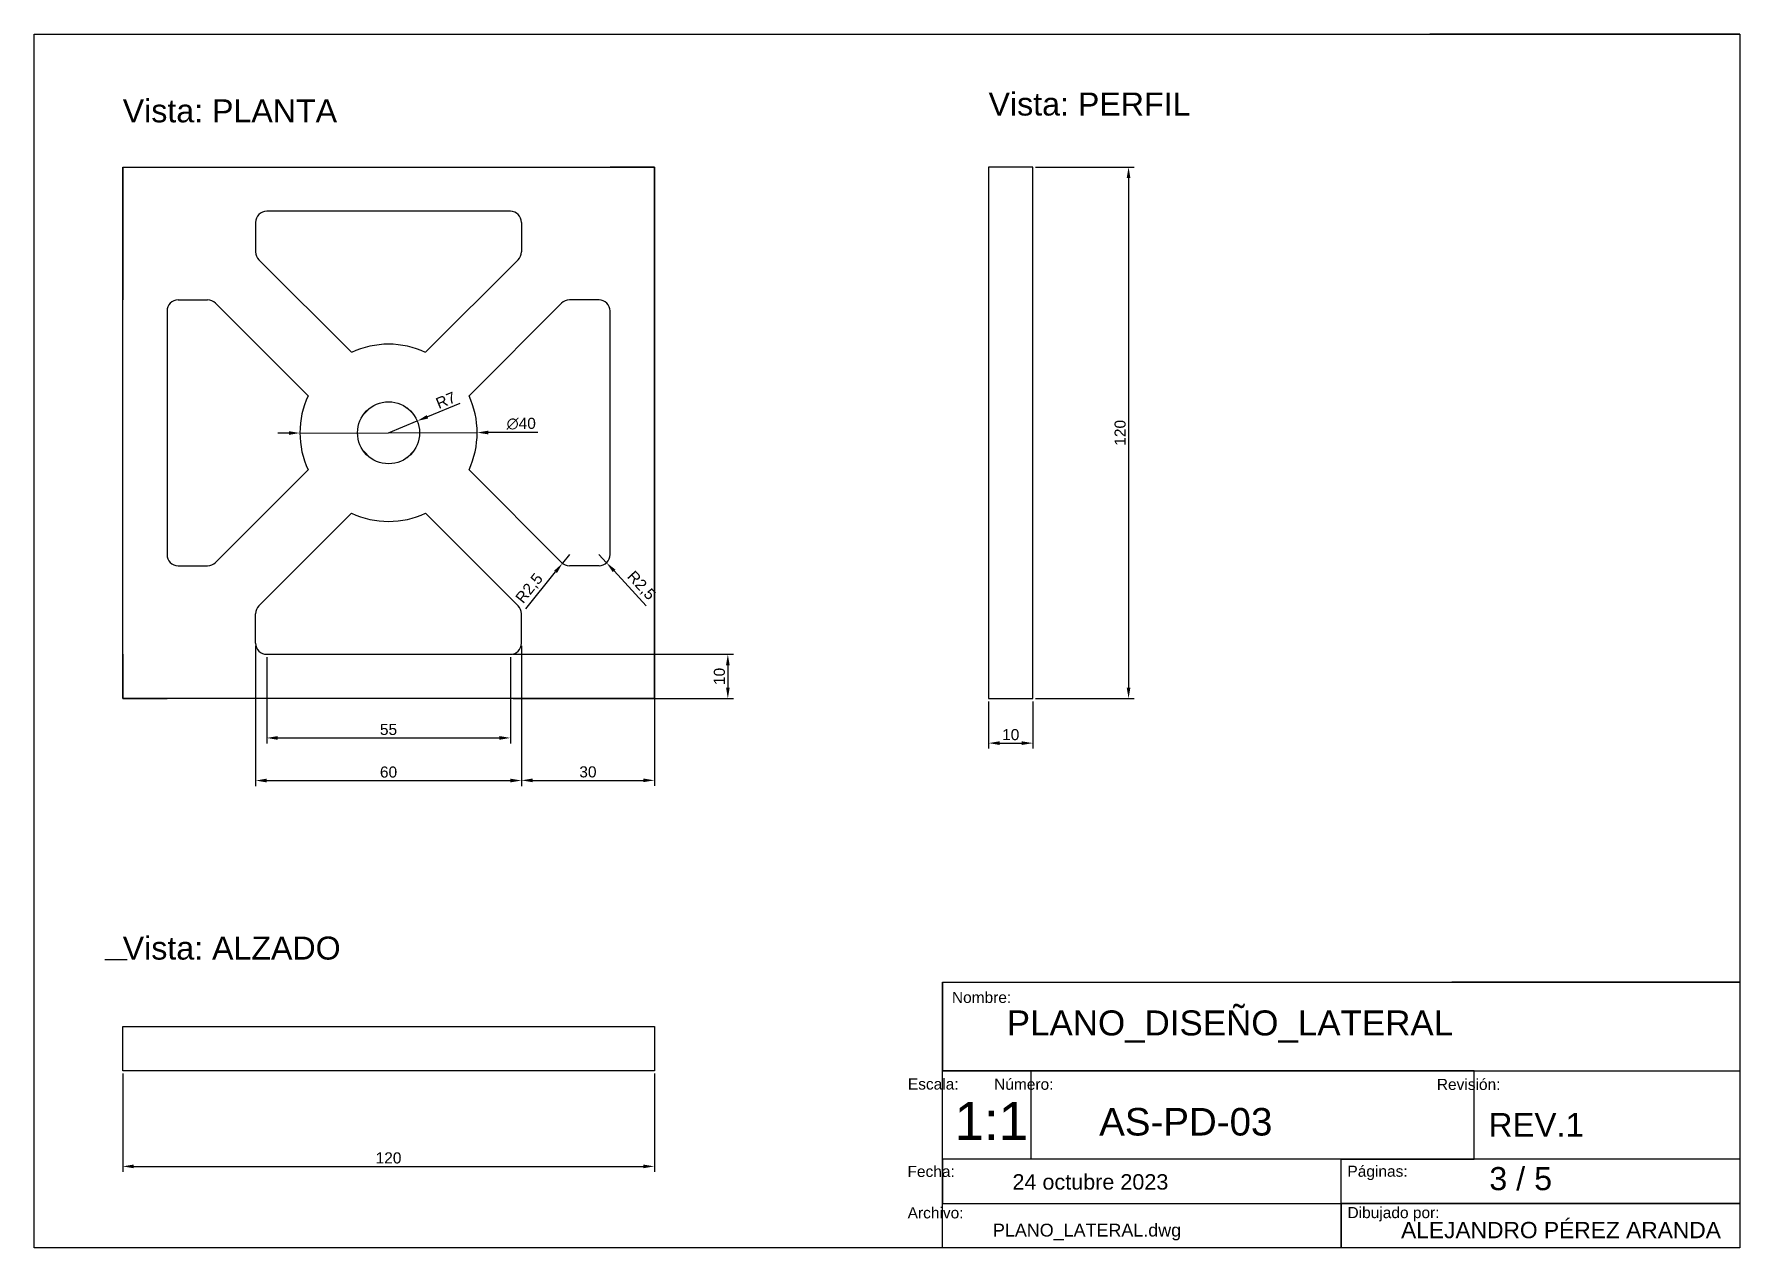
# Model space of a CAD drawing. Header units: millimetres. Extents: x 1763 to 2697, y 1718 to 2360.
# Drawn here: x 1763 to 2148, y 1721.3 to 1995.3 of the extents above; entities that cross this region are included whole.
import ezdxf

# ---------------------------------------------------------------- set-up
doc = ezdxf.new("R2010")
doc.units = ezdxf.units.MM
for name, color, linetype in [('BASE', 7, 'Continuous'), ('Cajetín', 7, 'Continuous'), ('COTA', 252, 'Continuous')]:
    doc.layers.add(name, color=color, linetype=linetype)
doc.styles.get("Standard").update_dxf_attribs({"font": 'arial.ttf'})
doc.dimstyles.new('ISO-25', dxfattribs={"dimtxt": 2.5, "dimasz": 2.5, "dimexe": 1.25, "dimexo": 0.625, "dimtad": 1, "dimtxsty": 'Standard', "dimcen": 2.5, "dimadec": 0, "dimazin": 0, "dimtfac": 1, "dimtmove": 0, "dimatfit": 3, "dimfxl": 1, "dimarcsym": 0})

msp = doc.modelspace()

# ---------------------------------------------------------------- texts
at = {"insert": (2091.478, 1739.492), "char_height": 5.2142, "attachment_point": 1}
msp.add_mtext_dynamic_manual_height_columns('3 / 5', width=104.23749, gutter_width=26.071, heights=[61.486], dxfattribs=at)
at = {"layer": 'BASE', "char_height": 5.19396, "attachment_point": 1}
for s, insert in [('Vista: PLANTA', (1783.034, 1980.529)), ('Vista: PERFIL', (1978.456, 1982.064)), ('Vista: ALZADO', (1783.034, 1791.529))]:
    msp.add_mtext_dynamic_manual_height_columns(s, width=310.06023, gutter_width=25.97, heights=[0], dxfattribs=dict(at, insert=insert))
at = {"layer": 'Cajetín', "attachment_point": 1}
for s, width, gutter_width, heights, insert, char_height in [('Nombre:', 94.73064, 12.5, [0], (1970.184, 1779.051), 2.5), ('PLANO_DISEÑO_LATERAL', 141.22042, 28.214, [0], (1982.566, 1774.858), 5.64273), ('^IEscala:', 10.65019, 12.5, [0], (1960.25, 1759.491), 2.5), ('^INúmero:', 10.65019, 12.5, [0], (1979.72, 1759.442), 2.5), ('^IRevisión:', 10.65019, 12.5, [0], (2079.636, 1759.41), 2.5), ('1:1', 47.04129, 42.785, [0], (1970.776, 1754.193), 8.557), ('AS-PD-03', 155.57185, 31.081, [0], (2003.429, 1752.833), 6.2162), ('REV.1', 133.37546, 26.646, [0], (2091.332, 1751.703), 5.3293), ('^IFecha:', 10.65019, 12.5, [0], (1960.158, 1739.76), 2.5), ('24 octubre 2023', 87.20659, 17.423, [0], (1983.852, 1737.892), 3.4845), ('^IPáginas:', 29.94914, 12.5, [3.888], (2049.46, 1739.81), 2.5), ('^IArchivo:', 10.65019, 12.5, [0], (1960.197, 1730.411), 2.5), ('^IDibujado por:', 45.92393, 12.5, [6.739], (2049.473, 1730.47), 2.5), ('PLANO_LATERAL.dwg', 72.43723, 14.472, [0], (1979.449, 1726.708), 2.89437), ('ALEJANDRO PÉREZ ARANDA', 91.99793, 18.38, [0], (2071.564, 1727.112), 3.67595)]:
    msp.add_mtext_dynamic_manual_height_columns(s, width=width, gutter_width=gutter_width, heights=heights, dxfattribs=dict(at, insert=insert, char_height=char_height))

# ---------------------------------------------------------------- blocks, each defined once
blk = doc.blocks.new('*D12')
at = {"layer": 'COTA', "color": 0, "lineweight": -2, "transparency": 16777216}
for p, q in [((1813.03, 1857.13), (1813.03, 1825.5)), ((1873.03, 1857.13), (1873.03, 1825.5)), ((1815.53, 1826.75), (1870.53, 1826.75))]:
    blk.add_line(p, q, dxfattribs=at)
at = {"layer": 'COTA', "color": 0, "transparency": 16777216}
for points in [[(1815.53, 1827.17), (1815.53, 1826.33), (1813.03, 1826.75)], [(1870.53, 1827.17), (1870.53, 1826.33), (1873.03, 1826.75)]]:
    blk.add_solid(points, dxfattribs=at)
at = {"layer": 'COTA', "color": 0, "transparency": 16777216, "insert": (1843.03, 1828.65), "char_height": 2.5, "attachment_point": 5}
blk.add_mtext('60', dxfattribs=at)
blk = doc.blocks.new('*D3')
at = {"layer": 'COTA', "color": 0, "lineweight": -2, "transparency": 16777216}
for p, q in [((1873.03, 1857.13), (1873.03, 1825.54)), ((1903.03, 1857.13), (1903.03, 1825.54)), ((1875.53, 1826.79), (1900.53, 1826.79))]:
    blk.add_line(p, q, dxfattribs=at)
at = {"layer": 'COTA', "color": 0, "transparency": 16777216}
for points in [[(1875.53, 1827.21), (1875.53, 1826.38), (1873.03, 1826.79)], [(1900.53, 1827.21), (1900.53, 1826.38), (1903.03, 1826.79)]]:
    blk.add_solid(points, dxfattribs=at)
at = {"layer": 'COTA', "color": 0, "transparency": 16777216, "insert": (1888.03, 1828.69), "char_height": 2.5, "attachment_point": 5}
blk.add_mtext('30', dxfattribs=at)
blk = doc.blocks.new('*D13')
at = {"layer": 'COTA', "color": 0, "lineweight": -2, "transparency": 16777216}
for p, q in [((1815.53, 1854.63), (1815.53, 1835.12)), ((1870.53, 1854.63), (1870.53, 1835.12)), ((1818.03, 1836.37), (1868.03, 1836.37))]:
    blk.add_line(p, q, dxfattribs=at)
at = {"layer": 'COTA', "color": 0, "transparency": 16777216}
for points in [[(1818.03, 1836.79), (1818.03, 1835.95), (1815.53, 1836.37)], [(1868.03, 1836.79), (1868.03, 1835.95), (1870.53, 1836.37)]]:
    blk.add_solid(points, dxfattribs=at)
at = {"layer": 'COTA', "color": 0, "transparency": 16777216, "insert": (1843.03, 1838.27), "char_height": 2.5, "attachment_point": 5}
blk.add_mtext('55', dxfattribs=at)
blk = doc.blocks.new('*D14')
at = {"layer": 'COTA', "color": 0, "lineweight": -2, "transparency": 16777216}
for p, q in [((1883.86, 1877.75), (1882.3, 1875.8)), ((1874, 1865.52), (1880.73, 1873.86))]:
    blk.add_line(p, q, dxfattribs=at)
at = {"layer": 'COTA', "color": 0, "transparency": 16777216}
blk.add_solid([(1880.4, 1874.12), (1881.05, 1873.6), (1882.3, 1875.8)], dxfattribs=at)
at = {"layer": 'COTA', "color": 0, "transparency": 16777216, "insert": (1874.92, 1870.05), "char_height": 2.5, "attachment_point": 5, "rotation": 51.1242}
blk.add_mtext('R2,5', dxfattribs=at)
blk = doc.blocks.new('*D15')
at = {"layer": 'COTA', "color": 0, "lineweight": -2, "transparency": 16777216}
for p, q in [((1859.11, 1911.87), (1851.82, 1908.87)), ((1843.03, 1905.25), (1849.51, 1907.92))]:
    blk.add_line(p, q, dxfattribs=at)
at = {"layer": 'COTA', "color": 0, "transparency": 16777216}
blk.add_solid([(1851.66, 1909.25), (1851.98, 1908.48), (1849.51, 1907.92)], dxfattribs=at)
at = {"layer": 'COTA', "color": 0, "transparency": 16777216, "insert": (1855.95, 1912.6), "char_height": 2.5, "attachment_point": 5, "rotation": 22.3891}
blk.add_mtext('R7', dxfattribs=at)
blk = doc.blocks.new('*D16')
at = {"layer": 'COTA', "color": 0, "lineweight": -2, "transparency": 16777216}
for p, q in [((1820.53, 1905.19), (1818.03, 1905.19)), ((1823.03, 1905.2), (1863.03, 1905.3)), ((1876.76, 1905.34), (1865.53, 1905.31))]:
    blk.add_line(p, q, dxfattribs=at)
at = {"layer": 'COTA', "color": 0, "transparency": 16777216}
for points in [[(1820.53, 1905.61), (1820.54, 1904.78), (1823.03, 1905.2)], [(1865.53, 1905.73), (1865.54, 1904.89), (1863.03, 1905.3)]]:
    blk.add_solid(points, dxfattribs=at)
at = {"layer": 'COTA', "color": 0, "transparency": 16777216, "insert": (1872.98, 1907.3), "char_height": 2.5, "attachment_point": 5, "rotation": 0.1497}
blk.add_mtext('∅40', dxfattribs=at)
blk = doc.blocks.new('*D17')
at = {"layer": 'COTA', "color": 0, "lineweight": -2, "transparency": 16777216}
for p, q in [((1890.53, 1877.75), (1892.23, 1875.92)), ((1901.21, 1866.22), (1893.93, 1874.08))]:
    blk.add_line(p, q, dxfattribs=at)
at = {"layer": 'COTA', "color": 0, "transparency": 16777216}
blk.add_solid([(1894.24, 1874.36), (1893.63, 1873.8), (1892.23, 1875.92)], dxfattribs=at)
at = {"layer": 'COTA', "color": 0, "transparency": 16777216, "insert": (1899.98, 1870.68), "char_height": 2.5, "attachment_point": 5, "rotation": 312.7867}
blk.add_mtext('R2,5', dxfattribs=at)
blk = doc.blocks.new('*D23')
at = {"layer": 'COTA', "color": 0, "lineweight": -2, "transparency": 16777216}
for p, q in [((1783.03, 1760.63), (1783.03, 1738.4)), ((1903.03, 1760.63), (1903.03, 1738.4)), ((1785.53, 1739.65), (1900.53, 1739.65))]:
    blk.add_line(p, q, dxfattribs=at)
at = {"layer": 'COTA', "color": 0, "transparency": 16777216}
for points in [[(1785.53, 1740.07), (1785.53, 1739.23), (1783.03, 1739.65)], [(1900.53, 1740.07), (1900.53, 1739.23), (1903.03, 1739.65)]]:
    blk.add_solid(points, dxfattribs=at)
at = {"layer": 'COTA', "color": 0, "transparency": 16777216, "insert": (1843.03, 1741.55), "char_height": 2.5, "attachment_point": 5}
blk.add_mtext('120', dxfattribs=at)
blk = doc.blocks.new('*D24')
at = {"layer": 'COTA', "color": 0, "lineweight": -2, "transparency": 16777216}
for p, q in [((1989.08, 1965.25), (2011.31, 1965.25)), ((2010.06, 1962.75), (2010.06, 1847.75)), ((1989.08, 1845.25), (2011.31, 1845.25))]:
    blk.add_line(p, q, dxfattribs=at)
at = {"layer": 'COTA', "color": 0, "transparency": 16777216}
for points in [[(2009.64, 1962.75), (2010.47, 1962.75), (2010.06, 1965.25)], [(2009.64, 1847.75), (2010.47, 1847.75), (2010.06, 1845.25)]]:
    blk.add_solid(points, dxfattribs=at)
at = {"layer": 'COTA', "color": 0, "transparency": 16777216, "insert": (2008.16, 1905.25), "char_height": 2.5, "attachment_point": 5, "rotation": 90}
blk.add_mtext('120', dxfattribs=at)
blk = doc.blocks.new('*D18')
at = {"layer": 'COTA', "color": 0, "lineweight": -2, "transparency": 16777216}
for p, q in [((1978.46, 1844.63), (1978.46, 1833.95)), ((1988.46, 1844.63), (1988.46, 1833.95)), ((1980.96, 1835.2), (1985.96, 1835.2))]:
    blk.add_line(p, q, dxfattribs=at)
at = {"layer": 'COTA', "color": 0, "transparency": 16777216}
for points in [[(1980.96, 1835.61), (1980.96, 1834.78), (1978.46, 1835.2)], [(1985.96, 1835.61), (1985.96, 1834.78), (1988.46, 1835.2)]]:
    blk.add_solid(points, dxfattribs=at)
at = {"layer": 'COTA', "color": 0, "transparency": 16777216, "insert": (1983.46, 1837.1), "char_height": 2.5, "attachment_point": 5}
blk.add_mtext('10', dxfattribs=at)
blk = doc.blocks.new('*D25')
at = {"layer": 'COTA', "color": 0, "lineweight": -2, "transparency": 16777216}
for p, q in [((1871.16, 1855.25), (1920.86, 1855.25)), ((1919.61, 1852.75), (1919.61, 1847.75)), ((1871.16, 1845.25), (1920.86, 1845.25))]:
    blk.add_line(p, q, dxfattribs=at)
at = {"layer": 'COTA', "color": 0, "transparency": 16777216}
for points in [[(1919.2, 1852.75), (1920.03, 1852.75), (1919.61, 1855.25)], [(1919.2, 1847.75), (1920.03, 1847.75), (1919.61, 1845.25)]]:
    blk.add_solid(points, dxfattribs=at)
at = {"layer": 'COTA', "color": 0, "transparency": 16777216, "insert": (1917.71, 1850.25), "char_height": 2.5, "attachment_point": 5, "rotation": 90}
blk.add_mtext('10', dxfattribs=at)

# ---------------------------------------------------------------- dimensions: what is measured, and where the dimension line sits
at = {"layer": 'COTA'}
for base, p1, p2, angle, picture, middle in [((2010.058, 1845.25), (1988.456, 1965.25), (1988.456, 1845.25), 90, '*D24', (2008.157, 1905.25)), ((1919.614, 1845.25), (1870.534, 1855.25), (1870.534, 1845.25), 90, '*D25', (1917.712, 1850.25)), ((1903.034, 1739.648), (1783.034, 1761.25), (1903.034, 1761.25), 180, '*D23', (1843.034, 1741.55))]:
    dim = msp.add_linear_dim(base=base, p1=p1, p2=p2, angle=angle, dimstyle='ISO-25', dxfattribs=at)
    dim.commit()
    dim.dimension.update_dxf_attribs({"geometry": picture, "text_midpoint": middle})
dim = msp.add_radius_dim(center=(1843.034, 1905.25), mpoint=(1849.507, 1907.917), dimstyle='ISO-25', dxfattribs=at)
dim.commit()
dim.dimension.update_dxf_attribs({"geometry": '*D15', "text_midpoint": (1856.668, 1910.867), "dimtype": 164})
dim = msp.add_diameter_dim_2p(p1=(1823.035, 1905.198), p2=(1863.034, 1905.303), dimstyle='ISO-25', dxfattribs=at)
dim.commit()
dim.dimension.update_dxf_attribs({"geometry": '*D16', "text_midpoint": (1872.987, 1905.329), "dimtype": 163})
for center, mpoint, picture, middle in [((1883.864, 1877.75), (1882.295, 1875.804), '*D14', (1874.924, 1870.05)), ((1890.534, 1877.75), (1892.233, 1875.916), '*D17', (1899.98, 1870.678))]:
    dim = msp.add_radius_dim(center=center, mpoint=mpoint, dimstyle='ISO-25', dxfattribs=at)
    dim.commit()
    dim.dimension.update_dxf_attribs({"geometry": picture, "text_midpoint": middle})
for base, p1, p2, picture, middle in [((1873.034, 1826.751), (1813.034, 1857.75), (1873.034, 1857.75), '*D12', (1843.034, 1828.653)), ((1903.034, 1826.793), (1873.034, 1857.75), (1903.034, 1857.75), '*D3', (1888.034, 1828.695)), ((1870.534, 1836.369), (1815.534, 1855.25), (1870.534, 1855.25), '*D13', (1843.034, 1838.266)), ((1988.456, 1835.196), (1978.456, 1845.25), (1988.456, 1845.25), '*D18', (1983.456, 1837.098))]:
    dim = msp.add_linear_dim(base=base, p1=p1, p2=p2, dimstyle='ISO-25', dxfattribs=at)
    dim.commit()
    dim.dimension.update_dxf_attribs({"geometry": picture, "text_midpoint": middle})

# ---------------------------------------------------------------- linework, layer by layer
for p, q in [((1763.034, 1995.25), (1783.034, 1995.25)), ((2148.034, 1995.25), (2078.034, 1995.25)), ((1978.456, 1965.25), (1978.456, 1845.25)), ((1988.456, 1965.25), (1978.456, 1965.25)), ((1988.456, 1845.25), (1988.456, 1965.25)), ((2148.034, 1892.209), (2148.034, 1872.209)), ((1903.034, 1855.25), (1903.034, 1845.25)), ((1978.456, 1845.25), (1988.456, 1845.25)), ((1784.034, 1786.25), (1779.03, 1786.25)), ((1784.034, 1786.25), (1784.034, 1786.25)), ((1783.034, 1771.25), (1903.034, 1771.25)), ((1783.034, 1761.25), (1783.034, 1771.25)), ((1903.034, 1771.25), (1903.034, 1761.25)), ((1903.034, 1761.25), (1783.034, 1761.25))]:
    msp.add_line(p, q)
msp.add_lwpolyline([(1763.034, 1995.25), (2148.034, 1995.25), (2148.034, 1721.25), (1763.034, 1721.25)], close=True)
at = {"layer": 'BASE'}
for p, q in [((1783.034, 1965.25), (1783.034, 1945.25)), ((1783.034, 1965.25), (1783.034, 1945.25)), ((1783.034, 1965.25), (1803.034, 1965.25)), ((1903.034, 1845.25), (1903.034, 1965.25)), ((1903.034, 1965.25), (1903.034, 1945.25)), ((1813.034, 1952.75), (1813.034, 1946.08)), ((1873.034, 1952.75), (1873.034, 1946.08)), ((1783.034, 1945.25), (1783.034, 1935.25)), ((1834.665, 1923.415), (1813.767, 1944.313)), ((1851.404, 1923.415), (1872.302, 1944.313)), ((1795.534, 1935.25), (1802.204, 1935.25)), ((1803.972, 1934.518), (1824.87, 1913.62)), ((1861.199, 1913.62), (1882.097, 1934.518)), ((1890.534, 1935.25), (1883.864, 1935.25)), ((1843.034, 1925.25), (1843.034, 1925.25)), ((1837.418, 1909.429), (1838.856, 1910.867)), ((1848.651, 1909.429), (1847.213, 1910.867)), ((1837.418, 1901.072), (1838.856, 1899.634)), ((1847.213, 1899.634), (1848.651, 1901.072)), ((1803.972, 1875.983), (1824.87, 1896.881)), ((1882.097, 1875.983), (1861.199, 1896.881)), ((1813.767, 1866.188), (1834.665, 1887.086)), ((1851.404, 1887.086), (1872.302, 1866.188)), ((1795.534, 1875.25), (1802.204, 1875.25)), ((1890.534, 1875.25), (1883.864, 1875.25)), ((1783.034, 1845.25), (1783.034, 1865.25)), ((1813.034, 1857.75), (1813.034, 1864.42)), ((1873.034, 1857.75), (1873.034, 1864.42)), ((1903.034, 1845.25), (1903.034, 1865.25))]:
    msp.add_line(p, q, dxfattribs=at)
msp.add_lwpolyline([(1783.034, 1965.25), (1903.034, 1965.25), (1903.034, 1845.25), (1783.034, 1845.25)], close=True, dxfattribs=at)
for points in [[(1903.034, 1955.25), (1903.034, 1965.25), (1893.034, 1965.25)], [(1870.534, 1955.25), (1815.534, 1955.25)], [(1793.034, 1932.75), (1793.034, 1877.75)], [(1893.034, 1877.75), (1893.034, 1932.75)], [(1783.034, 1855.25), (1783.034, 1845.25), (1793.034, 1845.25)], [(1815.534, 1855.25), (1870.534, 1855.25)]]:
    msp.add_lwpolyline(points, dxfattribs=at)
msp.add_circle((1843.034, 1905.25), 7, dxfattribs=at)
for centre, radius, start, end in [((1815.534, 1952.75), 2.5, 90, 180), ((1870.534, 1952.75), 2.5, 0, 90), ((1815.534, 1946.08), 2.5, 180, 225), ((1870.534, 1946.08), 2.5, 315, 0), ((1795.534, 1932.75), 2.5, 90, 180), ((1802.204, 1932.75), 2.5, 45, 90), ((1883.864, 1932.75), 2.5, 90, 135), ((1890.534, 1932.75), 2.5, 0, 90), ((1843.034, 1905.25), 20, 65.26036, 114.73964), ((1843.034, 1905.25), 20, 155.26036, 204.73964), ((1843.034, 1905.25), 20, 335.26036, 24.73964), ((1843.034, 1905.25), 20, 245.26036, 294.73964), ((1795.534, 1877.75), 2.5, 180, 270), ((1802.204, 1877.75), 2.5, 270, 315), ((1883.864, 1877.75), 2.5, 225, 270), ((1890.534, 1877.75), 2.5, 270, 0), ((1815.534, 1864.42), 2.5, 135, 180), ((1870.534, 1864.42), 2.5, 0, 45), ((1815.534, 1857.75), 2.5, 180, 270), ((1870.534, 1857.75), 2.5, 270, 0)]:
    msp.add_arc(centre, radius, start, end, dxfattribs=at)
at = {"layer": 'Cajetín'}
for p, q in [((1968.034, 1781.25), (1968.034, 1761.25)), ((2148.034, 1781.25), (2083.034, 1781.25)), ((1968.034, 1741.25), (1968.034, 1761.25)), ((1968.034, 1761.25), (2148.034, 1761.25)), ((2088.034, 1761.25), (1968.034, 1761.25)), ((1968.034, 1761.25), (1988.034, 1761.25)), ((1988.034, 1761.25), (1988.034, 1741.25)), ((2088.034, 1741.25), (2088.034, 1761.25)), ((1968.034, 1721.25), (1968.034, 1741.25)), ((2148.034, 1741.25), (1968.034, 1741.25)), ((1968.034, 1741.25), (1968.034, 1731.25)), ((2058.034, 1721.25), (2058.034, 1741.25)), ((2058.034, 1741.25), (2088.034, 1741.25)), ((1968.034, 1731.25), (2148.034, 1731.25)), ((2148.034, 1731.25), (2058.034, 1731.25)), ((2058.034, 1731.25), (2058.034, 1721.25))]:
    msp.add_line(p, q, dxfattribs=at)
msp.add_lwpolyline([(2148.034, 1721.25), (1968.034, 1721.25), (1968.034, 1781.25), (2148.034, 1781.25)], close=True, dxfattribs=at)

msp.set_redraw_order([(e.dxf.handle, doc.entitydb.next_handle()) for e in msp.query("TEXT MTEXT ATTDEF DIMENSION ARC_DIMENSION")])  # texts and dimensions are drawn at this point

doc.saveas('drawing.dxf')
